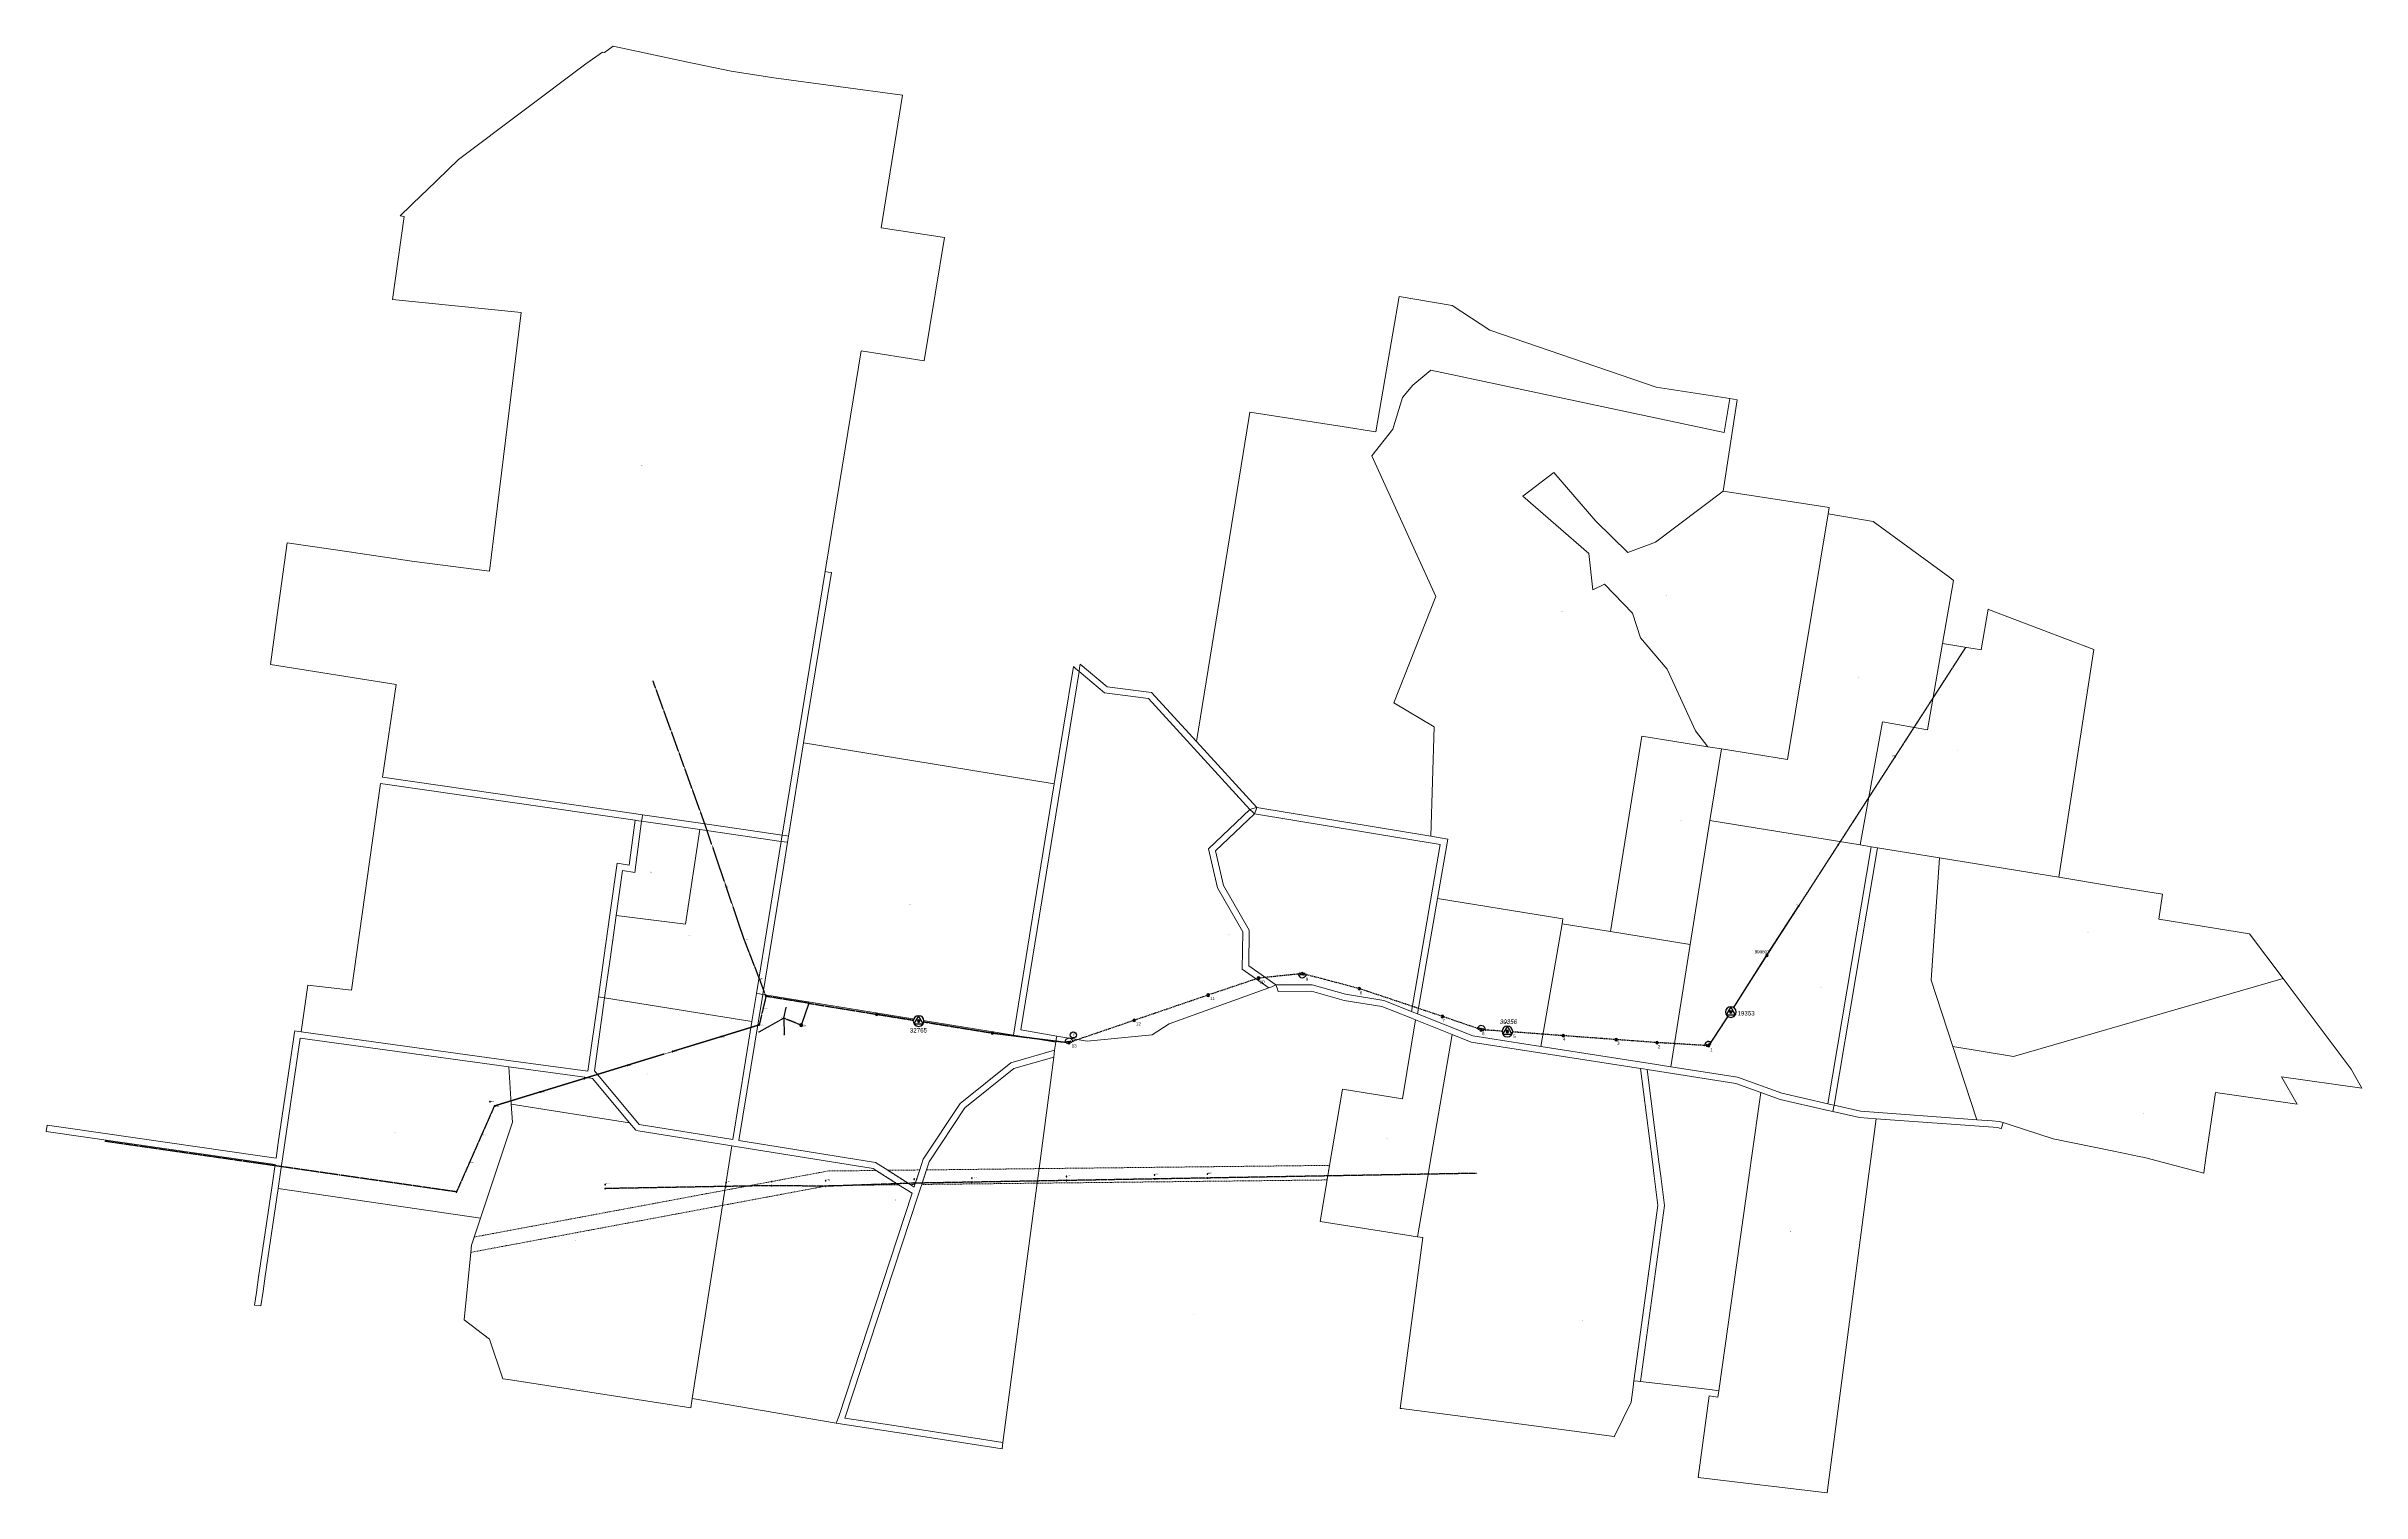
# Model space of a CAD drawing. Header units: metres. Extents: x 231386 to 238683, y 6156973 to 6161532.
import ezdxf
from ezdxf.enums import TextEntityAlignment as Align

# ---------------------------------------------------------------- set-up
doc = ezdxf.new("R2010")
doc.units = ezdxf.units.M
for name, pattern in [('Cable Exist OH', [1, 1, 0]), ('Cable New OH', [6, 4, -2]), ('Dash', [5, 3, -2])]:
    doc.linetypes.add(name, pattern=pattern)
doc.layers.get('0').update_dxf_attribs({"color": 6})
for name, color, linetype in [('_User_HV_Exist', 7, 'Continuous'), ('_User_NEW', 2, 'Continuous'), ('Equip_LV_EXT', 7, 'Continuous'), ('Equip_SP_HV_EXT', 7, 'Continuous'), ('Mains_HV_EXT', 7, 'Continuous'), ('Mains_HV_NEW', 2, 'Continuous'), ('Mains_HV_New_A10', 2, 'Continuous'), ('Mains_HV_NEW_Hardwired', 2, 'Continuous'), ('Mains_LV_EXT', 7, 'Continuous'), ('OH_Details_SP_MISC', 7, 'Continuous'), ('Services_SP_EXT', 7, 'Continuous'), ('Sub_SP_TR_HV_LV_EXT', 7, 'Continuous'), ('Sub_SP_TR_HV_LV_MOD', 3, 'Continuous'), ('SupportsOH_SP_TR_HV_LV_SL_EXT', 7, 'Continuous'), ('SupportsOH_SP_TR_HV_LV_SL_MOD', 3, 'Continuous'), ('SupportsOH_SP_TR_HV_LV_SL_NEW', 2, 'Continuous')]:
    doc.layers.add(name, color=color, linetype=linetype)
for name, color, linetype, lineweight in [('Cadastre Easements_SP_EXT', 8, 'Continuous', 5), ('Cadastre Land Parcels_SP_EXT', 8, 'Continuous', 5), ('Cadastre Roads_SP_EXT', 8, 'Continuous', 5)]:
    doc.layers.add(name, color=color, linetype=linetype, lineweight=lineweight)
doc.styles.add('iecARIAL', font='arial.ttf', dxfattribs={"height": 2})
doc.styles.add('iecISOCP', font='isocp.shx')
doc.styles.add('POLE_LABEL', font='arial.ttf')
doc.styles.get("Standard").update_dxf_attribs({"font": 'arial.ttf'})

# ---------------------------------------------------------------- blocks, each defined once
blk = doc.blocks.new('SUB_POLE_EXT')
blk.add_wipeout([(0, 4.2), (0.4, 4.2), (0.8, 4.1), (1.2, 4), (1.6, 3.9), (2, 3.7), (2.3, 3.5), (2.7, 3.3), (3, 3), (3.3, 2.7), (3.5, 2.3), (3.8, 1.9), (3.9, 1.6), (4, 1.2), (4.2, 0.6), (4.2, 0), (4.2, -0.6), (4.1, -1.1), (3.9, -1.6), (3.6, -2.2), (3.2, -2.7), (3, -3), (2.7, -3.3), (2.4, -3.5), (2, -3.7), (1.6, -3.9), (1.3, -4), (0.8, -4.1), (0.4, -4.2), (0, -4.2), (-0.4, -4.2), (-0.8, -4.1), (-1.2, -4), (-1.6, -3.9), (-2, -3.7), (-2.4, -3.5), (-2.7, -3.3), (-3, -3), (-3.2, -2.7), (-3.5, -2.3), (-3.7, -2), (-3.9, -1.6), (-4, -1.2), (-4.2, -0.8), (-4.2, -0.1), (-4.2, 0.4), (-4.1, 0.8), (-4, 1.3), (-3.9, 1.6), (-3.7, 2), (-3.5, 2.4), (-3.3, 2.7), (-3, 3), (-2.7, 3.3), (-2.3, 3.5), (-2, 3.7), (-1.6, 3.9), (-1.2, 4), (-0.8, 4.2), (-0.4, 4.2)])
blk.add_line((2.2, 0.5), (2.2, 0.5, 0))
blk.add_lwpolyline([(-4.2, 0, 1), (4.2, 0, 1)], format="xyb", close=True)
blk.add_lwpolyline([(2.1, 0.5), (0, 4.2), (-3.7, -2.1), (3.7, -2.1)], close=True)
for tag, height, flags, p in [('STREET_CODE', 0.2, 9, (1.5, 0)), ('ASSET_NUM', 3.5, 8, (2, 2)), ('CONSTRUCTED_VOLTAGE', 0.2, 9, (1.5, -0.2)), ('NO_PHASES', 0.2, 9, (1.5, -0.4)), ('OPERATING_VOLTAGE', 0.2, 9, (1.5, -0.6)), ('OPERATED_BY', 0.2, 9, (1.5, -0.8)), ('MAINTAINED_BY', 0.2, 9, (1.5, -1)), ('ORIENTATION', 0.2, 9, (1.5, -1.2)), ('OWNED_BY', 0.2, 9, (1.5, -1.4)), ('SECONDARY_VOLTAGE', 0.2, 9, (1.5, -1.6)), ('STATE', 0.2, 9, (1.5, -1.8)), ('SUBSTATION_TYPE', 0.2, 9, (1.5, -2)), ('USAGE', 0.2, 9, (1.5, -2.2)), ('LEGEND', 0.2, 9, (1.5, -2.4)), ('LOCATION', 0.2, 9, (1.5, -2.6)), ('STREETNAME', 0.2, 9, (1.5, -2.8)), ('SUBURB', 0.2, 9, (1.5, -3)), ('NOTES', 0.2, 9, (1.5, -3.2)), ('Z', 0.2, 1, (1.5, -3.4))]:
    blk.add_attdef(tag, text='', height=height, dxfattribs=dict(flags=flags)).set_placement(p, align=Align.MIDDLE_LEFT)
blk = doc.blocks.new('POLE_EXT')
blk.add_hatch(color=256).paths.add_polyline_path([(-1, 0, 1), (1, 0, 1)])
blk.add_lwpolyline([(-1, 0, 1), (1, 0, 1)], format="xyb", close=True)
for tag, height, flags, p in [('pNumber', 2.5, 8, (-17.8, 2.1)), ('OWNED_BY', 0.2, 9, (1.4, -0.4)), ('PARENT', 0.2, 9, (1.4, -0.6)), ('SPECIAL_USE', 0.2, 9, (1.4, -0.8)), ('STATE', 0.2, 9, (1.4, -1)), ('USAGE', 0.2, 9, (1.4, -1.2)), ('cLV', 0.2, 9, (1.4, -1.4)), ('hDepth', 0.2, 9, (1.4, -1.6)), ('hDia', 0.2, 9, (1.4, -1.8)), ('cHV', 0.2, 9, (1.4, -2)), ('LBRACKET', 0.2, 9, (1.4, -2.2)), ('LExisting', 0.2, 9, (1.4, -2.4)), ('LANTNUMBER', 0.2, 9, (1.4, -2.6)), ('LOther', 0.2, 9, (1.4, -2.8)), ('LRemove', 0.2, 9, (1.4, -3)), ('LEGEND', 0.2, 9, (1.4, -3.2)), ('cLinedev', 0.2, 9, (1.4, -3.4)), ('LOCATION', 0.2, 9, (1.4, -3.6)), ('pExisting', 0.2, 9, (1.4, -3.8)), ('PFNUMBER', 0.2, 9, (1.4, -4)), ('NEWPFNUMBER', 0.2, 9, (1.4, -4.2)), ('pFooting', 0.2, 9, (1.4, -4.4)), ('pNew', 0.2, 9, (1.4, -4.6)), ('pRelocate', 0.2, 9, (1.4, -5)), ('pRemove', 0.2, 9, (1.4, -5.2)), ('pReplace', 0.2, 9, (1.4, -5.4)), ('pStay', 0.2, 9, (1.4, -5.6)), ('pType', 0.2, 9, (1.4, -5.8)), ('cspan', 0.2, 9, (1.4, -6)), ('STREETNAME', 0.2, 9, (1.4, -6.2)), ('SUBURB', 0.2, 9, (1.4, -6.4)), ('NOTES', 0.2, 9, (1.4, -6.6)), ('MAINTAINED_BY', 0.2, 9, (1.4, -6.8)), ('OPERATED_BY', 0.2, 9, (1.4, -7))]:
    blk.add_attdef(tag, text='', height=height, dxfattribs=dict(flags=flags)).set_placement(p, align=Align.MIDDLE_LEFT)
at = {"style": 'POLE_LABEL'}
for tag, height, flags, p in [('STRUCTURE_PLANT_NUMBER', 0.2, 9, (1.4, 0)), ('ASSET_NUM', 2.5, 8, (2, 2)), ('STREET_CODE', 0.2, 9, (1.4, -0.2))]:
    blk.add_attdef(tag, text='', height=height, dxfattribs=dict(at, flags=flags)).set_placement(p, align=Align.MIDDLE_LEFT)
at = {"flags": 1}
blk.add_attdef('Z', (1.4, -7.3), '', height=0.2, dxfattribs=at)
blk = doc.blocks.new('CONNECTOR_NODE_EXT')
h = blk.add_hatch(color=256)
edge = h.paths.add_edge_path()
edge.add_arc((0, 0), 0.5, 0, 360)
blk.add_circle((0, 0), 0.5)
at = {"flags": 1}
blk.add_attdef('Z', (0, 0), '', height=0.2, dxfattribs=at)
at = {"flags": 9}
for tag, p in [('CONNECTOR_TYPE', (0, 0)), ('CONSTRUCTED_VOLTAGE', (0, -0.2)), ('NO_PHASES', (0, -0.4)), ('OPERATING_VOLTAGE', (0, -0.6)), ('ORIENTATION', (0, -0.8)), ('SUBTYPE', (0, -1)), ('USAGE', (0, -1.2)), ('NOTES', (0, -1.4))]:
    blk.add_attdef(tag, text='', height=0.2, dxfattribs=at).set_placement(p, align=Align.MIDDLE_LEFT)
blk = doc.blocks.new('LV_OH_LINKS_DISTFUSE_EXT')
for p, q in [((0, 0), (0.96, 0)), ((3.84, 0), (4.8, 0))]:
    blk.add_line(p, q)
blk.add_lwpolyline([(3.84, -1.2), (3.84, 1.2), (0.96, -1.2), (0.96, 1.2)], close=True)
at = {"flags": 9}
for tag, p in [('ACTUAL_STATUS', (0, 0)), ('CONSTRUCTED_VOLTAGE', (0, -0.2)), ('OPERATING_VOLTAGE', (0, -0.6)), ('ORIENTATION', (0, -0.8)), ('OWNED_BY', (0, -1)), ('STATE', (0, -1.2)), ('SWITCH_TYPE', (0, -1.4)), ('NO_PHASES', (0, -0.4)), ('USAGE', (0, -1.6)), ('NOTES', (0, -1.8))]:
    blk.add_attdef(tag, text='', height=0.2, dxfattribs=at).set_placement(p, align=Align.MIDDLE_LEFT)
at = {"flags": 1}
blk.add_attdef('Z', (0, 0), '', height=0.2, dxfattribs=at)
blk = doc.blocks.new('CCP_EXT')
blk.add_wipeout([(0, 0.6), (0.6, 0), (0, -0.6), (-0.6, 0)])
blk.add_lwpolyline([(-0.6, 0), (0, 0.6), (0.6, 0), (0, -0.6), (-0.6, 0)])
at = {"flags": 1}
blk.add_attdef('Z', (0, 0), '', height=0.2, dxfattribs=at)
at = {"flags": 9}
for tag, p in [('CCP_TYPE', (0, 0)), ('CONSTRUCTED_VOLTAGE', (0, -0.2)), ('NO_PHASES', (0, -0.4)), ('OPERATING_VOLTAGE', (0, -0.6)), ('ORIENTATION', (0, -0.8)), ('OWNED_BY', (0, -1)), ('USAGE', (0, -1.2)), ('LEGEND', (0, -1.4)), ('LIFE_SUPPORT', (0, -1.6)), ('STATE', (0, -1.8)), ('NOTES', (0, -2))]:
    blk.add_attdef(tag, text='', height=0.2, dxfattribs=at).set_placement(p, align=Align.MIDDLE_LEFT)
blk = doc.blocks.new('End Shackle_EXT')
blk.add_wipeout([(0, 0.3), (1.8, 0.3), (1.8, -0.3), (0, -0.3)])
blk.add_line((1.8, -1), (1.8, 1))
at = {"flags": 1}
blk.add_attdef('Z', (0, 0), '', height=0.2, dxfattribs=at)
at = {"flags": 9}
for tag, p in [('CONNECTOR_TYPE', (0, 0)), ('CONSTRUCTED_VOLTAGE', (0, -0.2)), ('NO_PHASES', (0, -0.4)), ('OPERATING_VOLTAGE', (0, -0.6)), ('ORIENTATION', (0, -0.8)), ('OWNED_BY', (0, -1)), ('STATE', (0, -1.2)), ('USAGE', (0, -1.4)), ('NOTES', (0, -1.6))]:
    blk.add_attdef(tag, text='', height=0.2, dxfattribs=at).set_placement(p, align=Align.MIDDLE_LEFT)
blk = doc.blocks.new('*U43')
blk.add_circle((0.5, 5.1), 2.4)
at = {"insert": (0.2, 6), "char_height": 2, "width": 1.3, "attachment_point": 1, "style": 'iecISOCP'}
blk.add_mtext('F', dxfattribs=at)
for tag, height, flags, p in [('STREET_CODE', 0.2, 9, (1.5, 0)), ('ASSET_NUM', 2.5, 8, (2, 2)), ('CONSTRUCTED_VOLTAGE', 0.2, 9, (1.5, -0.2)), ('FLITE_NUMBER', 0.2, 9, (1.5, -0.4)), ('INDICATOR_TYPE', 0.2, 9, (1.5, -0.6)), ('OPERATING_VOLTAGE', 0.2, 9, (1.5, -0.8)), ('ORIENTATION', 0.2, 9, (1.5, -1)), ('OWNED_BY', 0.2, 9, (1.5, -1.2)), ('STATE', 0.2, 9, (1.5, -1.4)), ('USAGE', 0.2, 9, (1.5, -1.6)), ('LEGEND', 0.2, 9, (1.5, -1.8)), ('LOCATION', 0.2, 9, (1.5, -2)), ('STREETNAME', 0.2, 9, (1.5, -2.2)), ('SUBURB', 0.2, 9, (1.5, -2.4)), ('NOTES', 0.2, 9, (1.5, -2.6)), ('Z', 0.2, 1, (1.5, -2.8))]:
    blk.add_attdef(tag, text='', height=height, dxfattribs=dict(flags=flags)).set_placement(p, align=Align.MIDDLE_LEFT)
blk = doc.blocks.new('POLE_REPLACE_NEW')
blk.add_wipeout([(0, 1), (-0.1, 1), (-0.2, 1), (-0.4, 0.9), (-0.5, 0.9), (-0.6, 0.8), (-0.7, 0.7), (-0.8, 0.6), (-0.8, 0.5), (-0.9, 0.4), (-1, 0.3), (-1, 0.2), (-1, 0.1), (-1, -0.1), (-1, -0.2), (-1, -0.3), (-0.9, -0.4), (-0.8, -0.5), (-0.8, -0.6), (-0.7, -0.7), (-0.6, -0.8), (-0.5, -0.9), (-0.4, -0.9), (-0.2, -1), (-0.1, -1), (0, -1), (0.1, -1), (0.2, -1), (0.4, -0.9), (0.5, -0.9), (0.6, -0.8), (0.7, -0.7), (0.8, -0.6), (0.8, -0.5), (0.9, -0.4), (1, -0.3), (1, -0.2), (1, -0.1), (1, 0.1), (1, 0.2), (1, 0.3), (0.9, 0.4), (0.8, 0.5), (0.8, 0.6), (0.7, 0.7), (0.6, 0.8), (0.5, 0.9), (0.4, 0.9), (0.2, 1), (0.1, 1)])
h = blk.add_hatch(color=256)
edge = h.paths.add_edge_path()
edge.add_arc((0, 0), 1, 270, 450)
edge.add_line((0, 1), (0, -1))
blk.add_lwpolyline([(0, 1), (0, -1)])
at = {"lineweight": -3}
blk.add_arc((0, 0), 1, 90, 270, dxfattribs=at)
blk.add_arc((0, 0), 1, 270, 90)
at = {"style": 'POLE_LABEL', "flags": 9}
blk.add_attdef('STRUCTURE_PLANT_NUMBER', text='', height=0.2, dxfattribs=at).set_placement((1.5, 0.2), align=Align.MIDDLE_LEFT)
for tag, height, flags, p in [('STREET_CODE', 0.2, 9, (1.5, 0)), ('ASSET_NUM', 2.5, 8, (2, 2)), ('OWNED_BY', 0.2, 9, (1.5, -0.2)), ('PARENT', 0.2, 9, (1.5, -0.4)), ('SPECIAL_USE', 0.2, 9, (1.5, -0.6)), ('STATE', 0.2, 9, (1.5, -0.8)), ('USAGE', 0.2, 9, (1.5, -1)), ('cLV', 0.2, 9, (1.5, -1.2)), ('hDepth', 0.2, 9, (1.5, -1.4)), ('hDia', 0.2, 9, (1.5, -1.6)), ('cHV', 0.2, 9, (1.5, -1.8)), ('LBRACKET', 0.2, 9, (1.5, -2)), ('LExisting', 0.2, 9, (1.5, -2.2)), ('LANTNUMBER', 0.2, 9, (1.5, -2.4)), ('LOther', 0.2, 9, (1.5, -2.6)), ('LRemove', 0.2, 9, (1.5, -2.8)), ('LEGEND', 0.2, 9, (1.5, -3)), ('cLinedev', 0.2, 9, (1.5, -3.2)), ('pExisting', 0.2, 9, (1.5, -3.4)), ('PFNUMBER', 0.2, 9, (1.5, -3.6)), ('NEWPFNUMBER', 0.2, 9, (1.5, -3.8)), ('pFooting', 0.2, 9, (1.5, -4)), ('pNew', 0.2, 9, (1.5, -4.2)), ('pNumber', 0.2, 9, (1.5, -4.4)), ('pRelocate', 0.2, 9, (1.5, -4.6)), ('pRemove', 0.2, 9, (1.5, -4.8)), ('pReplace', 0.2, 9, (1.5, -5)), ('pStay', 0.2, 9, (1.5, -5.2)), ('pType', 0.2, 9, (1.5, -5.4)), ('cspan', 0.2, 9, (1.5, -5.6)), ('SUBURB', 0.2, 9, (1.5, -5.8)), ('STREETNAME', 0.2, 9, (1.5, -6)), ('LOCATION', 0.2, 9, (1.5, -6.2)), ('NOTES', 0.2, 9, (1.5, -6.4)), ('OPERATED_BY', 0.2, 9, (1.5, -6.6)), ('MAINTAINED_BY', 0.2, 9, (1.5, -6.8)), ('Z', 0.2, 1, (1.5, -7))]:
    blk.add_attdef(tag, text='', height=height, dxfattribs=dict(flags=flags)).set_placement(p, align=Align.MIDDLE_LEFT)
blk = doc.blocks.new('End Shackle_NEW')
blk.add_wipeout([(-0.3, 0), (-0.3, 1.8), (0.3, 1.8), (0.3, 0)])
blk.add_line((1, 1.8), (-1, 1.8))
at = {"flags": 1}
blk.add_attdef('Z', (0, 0), '', height=0.2, dxfattribs=at)
at = {"flags": 9}
for tag, p in [('CONNECTOR_TYPE', (0, 0)), ('CONSTRUCTED_VOLTAGE', (0, -0.2)), ('NO_PHASES', (0, -0.4)), ('OPERATING_VOLTAGE', (0, -0.6)), ('ORIENTATION', (0, -0.8)), ('OWNED_BY', (0, -1)), ('STATE', (0, -1.2)), ('USAGE', (0, -1.4)), ('NOTES', (0, -1.6)), ('MAINTAINED_BY', (0, -1.8)), ('OPERATED_BY', (0, -2))]:
    blk.add_attdef(tag, text='', height=0.2, dxfattribs=at).set_placement(p, align=Align.MIDDLE_LEFT)
blk = doc.blocks.new('BOND POINT')
blk.add_hatch(color=256).paths.add_polyline_path([(-1, 0, 1), (1, 0, 1)])
blk.add_lwpolyline([(-1, 0, 1), (1, 0, 1)], format="xyb", close=True)

msp = doc.modelspace()

# ---------------------------------------------------------------- linework, layer by layer
at = {"layer": '_User_HV_Exist', "color": 7, "linetype": 'Cable Exist OH'}
msp.add_lwpolyline([(236625.4, 6158382.1), (236694.9, 6158488.2)], dxfattribs=at)
at = {"layer": 'Cadastre Easements_SP_EXT', "linetype": 'Dash'}
for points in [[(235430.3, 6158004.9), (234514.8, 6157994.7), (234160.1, 6157990.6), (234145, 6157944.8), (234508.7, 6157948.8), (235422.6, 6157959), (235430.3, 6158004.9)], [(234001.3, 6157988.8), (233849.9, 6157987.2), (233524.4, 6157926.4), (233517, 6157878.8), (233852.6, 6157941.5), (234072.2, 6157943.9), (234001.3, 6157988.8)], [(234138.8, 6157990.5), (234038.2, 6157989.3), (234109.1, 6157944.3), (234123.7, 6157944.5), (234138.8, 6157990.5)]]:
    msp.add_lwpolyline(points, close=True, dxfattribs=at)
at = {"layer": 'Cadastre Land Parcels_SP_EXT', "linetype": 'Continuous'}
for points in [[(233173.1, 6161531.6), (233145.9, 6161511.9), (233138.9, 6161513.1), (233086.2, 6161476.2), (232685.5, 6161175.1), (232584.7, 6161077.6), (232570.2, 6161063.6), (232501.3, 6160997), (232513.6, 6160995.1), (232477.8, 6160733.2), (232883.3, 6160693.1), (232782.8, 6159877.8), (232546.1, 6159908.3), (232368.5, 6159934.3), (232348.6, 6159937.2), (232145.7, 6159966.8), (232114.2, 6159738.8), (232092.7, 6159583.6), (232489, 6159519.9), (232446.1, 6159228), (233245.4, 6159112.5), (233265.3, 6159109.7), (233448.3, 6159083.2), (233705.6, 6159046), (233840.7, 6159876.4), (233844, 6159896.3), (233953.9, 6160571.9), (234152.6, 6160540.4), (234188.8, 6160757.3), (234217.3, 6160928.7), (234017.1, 6160959.9), (234085, 6161377.3), (233678.9, 6161432.5), (233544.6, 6161453.1), (233403, 6161483), (233173.1, 6161531.6)], [(236691.7, 6160421.5), (236460.2, 6160457.1), (235936, 6160636.6), (235817.2, 6160714.4), (235649.9, 6160743.3), (235609.8, 6160512.1), (235575.8, 6160316.7), (235470, 6160333.3), (235179, 6160379), (235175.8, 6160359.1), (235010.7, 6159340.8), (235201, 6159132.5), (235749.8, 6159041.9), (235760.1, 6159386.5), (235633.1, 6159462.5), (235765.2, 6159797.9), (235563.6, 6160240.7), (235629.6, 6160325.4), (235660.4, 6160424.7), (235693.1, 6160464.2), (235749.9, 6160510.6), (236674.1, 6160314.4), (236691.7, 6160421.5)], [(236691.7, 6160421.5), (236674.1, 6160314.4), (235749.9, 6160510.6), (235693.1, 6160464.2), (235660.4, 6160424.7), (235629.6, 6160325.4), (235563.6, 6160240.7), (235765.2, 6159797.9), (235633.1, 6159462.5), (235760.1, 6159386.5), (235749.8, 6159041.9), (235802.7, 6159033.1), (235770.3, 6158845.5), (236166.1, 6158781.9), (236163.5, 6158766.4), (236315.9, 6158741.9), (236414.6, 6159357.6), (236622.5, 6159324.3), (236583.3, 6159374.2), (236494.3, 6159568.6), (236410, 6159667.7), (236385.3, 6159744.7), (236297.4, 6159836.1), (236259.7, 6159818.7), (236247.6, 6159933.5), (236039.4, 6160113.6), (236137.4, 6160189), (236269.3, 6160035.6), (236370.8, 6159936.3), (236457.7, 6159968.7), (236671.3, 6160130.1), (236714.6, 6160418), (236691.7, 6160421.5)], [(236671.3, 6160130.1), (236457.7, 6159968.7), (236370.8, 6159936.3), (236269.3, 6160035.6), (236137.4, 6160189), (236039.4, 6160113.6), (236247.6, 6159933.5), (236259.7, 6159818.7), (236297.4, 6159836.1), (236385.3, 6159744.7), (236410, 6159667.7), (236494.3, 6159568.6), (236583.3, 6159374.2), (236622.5, 6159324.3), (236665.3, 6159317.6), (236873.3, 6159284.2), (237001.8, 6160058.7), (237004.9, 6160078.5), (236671.3, 6160130.1)], [(237362, 6159650), (237396.4, 6159848.2), (237385.2, 6159857.5), (237144, 6160033.7), (237001.8, 6160058.7), (236873.3, 6159284.2), (236665.3, 6159317.6), (236629.4, 6159092), (237102.9, 6159014.9), (237173, 6159403), (237314.8, 6159377.9), (237362, 6159650)], [(237839.6, 6159630.6), (237506.7, 6159756.9), (237506.1, 6159757.4), (237484.5, 6159629.3), (237362, 6159650), (237314.8, 6159377.9), (237173, 6159403), (237102.9, 6159014.9), (237137.1, 6159009.3), (237157, 6159006.1), (237353, 6158974.1), (237637.4, 6158927.7), (237729, 6158912.8), (237839.6, 6159630.6)], [(234871.4, 6158416), (234925, 6158451.2), (235239.6, 6158564.2), (235155.5, 6158622.9), (235156.7, 6158740.6), (235076.9, 6158879.8), (235048.9, 6159002.4), (235179.1, 6159126.7), (234859.5, 6159476.3), (234721.2, 6159494.3), (234641, 6159561.8), (234457.2, 6158431.8), (234570.7, 6158412.6), (234666.7, 6158396.5), (234871.4, 6158416)], [(234871.4, 6158416), (234925, 6158451.2), (235239.6, 6158564.2), (235155.5, 6158622.9), (235156.7, 6158740.6), (235076.9, 6158879.8), (235048.9, 6159002.4), (235179.1, 6159126.7), (234859.5, 6159476.3), (234721.2, 6159494.3), (234641, 6159561.8), (234457.2, 6158431.8), (234570.7, 6158412.6), (234666.7, 6158396.5), (234871.4, 6158416)], [(236622.5, 6159324.3), (236414.6, 6159357.6), (236315.9, 6158741.9), (236567.2, 6158701.4), (236629.4, 6159092), (236665.3, 6159317.6), (236622.5, 6159324.3)], [(233242.4, 6159092.6), (232439, 6159208.7), (232348.2, 6158557.1), (232210.8, 6158573.3), (232189.2, 6158425.8), (232843, 6158335.7), (233093.2, 6158301.3), (233126.1, 6158536.1), (233143.2, 6158658.6), (233162.3, 6158794.8), (233185.1, 6158957.2), (233223.4, 6158951.3), (233242.4, 6159092.6)], [(235779.4, 6159016.5), (235194.2, 6159113.2), (235071, 6158995.9), (235095.8, 6158887.2), (235176.8, 6158745.9), (235175.8, 6158633.4), (235261.4, 6158573.5), (235375.8, 6158573.7), (235480.9, 6158544.4), (235601, 6158525), (235688.4, 6158490.2), (235779.4, 6159016.5)], [(233702.3, 6159026.1), (233445.4, 6159063.2), (233401.2, 6158765.2), (233182.3, 6158792.3), (233163, 6158654.6), (233145.9, 6158532.9), (233610, 6158458.8), (233624.3, 6158547), (233702.3, 6159026.1)], [(233445.4, 6159063.2), (233262.3, 6159089.7), (233240.6, 6158928.4), (233202.2, 6158934.3), (233182.3, 6158792.3), (233401.2, 6158765.2), (233445.4, 6159063.2)], [(237137.1, 6159009.3), (237102.9, 6159014.9), (236629.4, 6159092), (236567.2, 6158701.4), (236505.9, 6158315.7), (236715.9, 6158282.9), (236856, 6158232.4), (237001.3, 6158199), (237137.1, 6159009.3)], [(237395.1, 6158379.3), (237326.6, 6158588.4), (237353, 6158974.1), (237157, 6159006.1), (237020.9, 6158194.4), (237103.7, 6158175.4), (237470.5, 6158148.7), (237395.1, 6158379.3)], [(237729, 6158912.8), (237637.4, 6158927.7), (237353, 6158974.1), (237326.6, 6158588.4), (237395.1, 6158379.3), (237586.3, 6158348.1), (238435.9, 6158593.4), (238330.1, 6158734.2), (238043.6, 6158780.8), (238055.7, 6158859.6), (238035.1, 6158863), (237897.9, 6158885.3), (237729, 6158912.8)], [(236096, 6158379.6), (236163.5, 6158766.4), (236166.1, 6158781.9), (235770.3, 6158845.5), (235707.4, 6158482.6), (235882, 6158413), (236096, 6158379.6)], [(236315.9, 6158741.9), (236163.5, 6158766.4), (236096, 6158379.6), (236414, 6158330.1), (236434.6, 6158326.8), (236505.9, 6158315.7), (236567.2, 6158701.4), (236315.9, 6158741.9)], [(238435.9, 6158593.4), (237586.3, 6158348.1), (237395.1, 6158379.3), (237470.5, 6158148.7), (237518.2, 6158145.2), (237540.6, 6158143.6), (237552.9, 6158139.7), (237572.3, 6158133.4), (237710.6, 6158088.9), (237902, 6158049.8), (237981.8, 6158033.4), (237999.1, 6158029.9), (238149.7, 6157989.5), (238185.5, 6157980), (238186.8, 6157990), (238193.5, 6158035.8), (238222.1, 6158234.6), (238479.4, 6158197.4), (238430.9, 6158284.1), (238683.3, 6158248.4), (238649.9, 6158308.6), (238435.9, 6158593.4)], [(233610, 6158458.8), (233145.9, 6158532.9), (233113.7, 6158302.9), (233254.5, 6158134), (233549.4, 6158086.6), (233610, 6158458.8)], [(235816.7, 6158417.5), (235701.5, 6158463.2), (235660.3, 6158214.6), (235470.9, 6158245.4), (235430.3, 6158004.9), (235422.6, 6157959), (235400.5, 6157828.2), (235707.7, 6157779.8), (235738.9, 6157962.6), (235746.7, 6158008.4), (235816.7, 6158417.5)], [(232844.2, 6158315.2), (232186.2, 6158405.8), (232130.4, 6158025.2), (232127.5, 6158005.3), (232116.7, 6157931.6), (232754.6, 6157838.7), (232855.2, 6158140.8), (232851.6, 6158198.1), (232844.2, 6158315.2)], [(236328, 6157151.5), (236380.8, 6157259.1), (236387.1, 6157305.8), (236389.8, 6157325.4), (236465.4, 6157878.2), (236453.8, 6157970.6), (236448, 6158016.3), (236410.9, 6158310.1), (235876.7, 6158393.5), (235816.7, 6158417.5), (235746.7, 6158008.4), (235738.9, 6157962.6), (235707.7, 6157779.8), (235724.8, 6157777.2), (235653, 6157239.2), (235657.5, 6157238.5), (235995.5, 6157194.4), (236327.7, 6157150.9), (236328, 6157151.5)], [(233107.4, 6158279), (233090.5, 6158281.4), (232844.2, 6158315.2), (232851.6, 6158198.1), (233224.3, 6158138.8), (233107.4, 6158279)], [(234508.7, 6157948.8), (234514.8, 6157994.7), (234561.2, 6158345.9), (234435.3, 6158310.3), (234281.4, 6158186.1), (234168.3, 6158016), (234160.1, 6157990.6), (234145, 6157944.8), (234140.2, 6157930.4), (234133.7, 6157910.7), (233903.1, 6157208.5), (234050.7, 6157185.8), (234071.3, 6157182.7), (234400.8, 6157132), (234508.7, 6157948.8)], [(236752.9, 6157974), (236759.3, 6158019.8), (236789.6, 6158234.9), (236710.9, 6158263.3), (236431.5, 6158307), (236468.2, 6158016.5), (236474, 6157970.9), (236485.7, 6157878.1), (236409.9, 6157324), (236628.8, 6157298.2), (236657.2, 6157294.7), (236752.9, 6157974)], [(237130.2, 6157978.2), (237136.2, 6158024), (237152.8, 6158151.6), (237100.7, 6158155.4), (237016.5, 6158174.8), (236996.8, 6158179.3), (236850.3, 6158213), (236789.6, 6158234.9), (236759.3, 6158019.8), (236752.9, 6157974), (236657.2, 6157294.7), (236654.4, 6157274.4), (236626.4, 6157278.3), (236592.4, 6157021.5), (236999.2, 6156973.4), (237130.2, 6157978.2)], [(233422, 6157269.9), (233517, 6157878.8), (233524.4, 6157926.4), (233546.3, 6158066.6), (233251.3, 6158114.2), (233243.9, 6158115.4), (233224.3, 6158138.8), (232851.6, 6158198.1), (232855.2, 6158140.8), (232754.6, 6157838.7), (232734.8, 6157779.1), (232726.2, 6157753.1), (232724, 6157730.8), (232703.2, 6157517.8), (232783.2, 6157457.3), (232825, 6157332.6), (232842, 6157329.9), (233417.6, 6157241.1), (233422, 6157269.9)], [(233883.6, 6157213.4), (234114.7, 6157917.1), (234072.2, 6157943.9), (234001.3, 6157988.8), (233991.9, 6157994.9), (233566, 6158063.5), (233546.3, 6158066.6), (233524.4, 6157926.4), (233517, 6157878.8), (233422, 6157269.9), (233875.2, 6157192.7), (233883.6, 6157213.4)]]:
    msp.add_lwpolyline(points, close=True, dxfattribs=at)
at = {"layer": 'Cadastre Roads_SP_EXT', "linetype": 'Continuous'}
for points in [[(233860.2, 6159873.3), (233850.3, 6159874.9), (233840.7, 6159876.4), (233705.6, 6159046), (233714.6, 6159044.5), (233725.4, 6159042.8), (233773.1, 6159336.3), (233860.5, 6159873.2), (233860.2, 6159873.3)], [(234569, 6158402.7), (234570.7, 6158412.6), (234457.2, 6158431.8), (234641, 6159561.8), (234631, 6159570.2), (234623, 6159576.9), (234562.9, 6159207.5), (234500, 6158819.9), (234434.2, 6158415.3), (234454, 6158411.9), (234567.3, 6158392.9), (234569, 6158402.7)], [(235010.7, 6159340.8), (234869.4, 6159495.4), (234729.6, 6159513.4), (234644.7, 6159585), (234642.8, 6159573.3), (234641, 6159561.8), (234721.2, 6159494.3), (234859.5, 6159476.3), (235179.1, 6159126.7), (235188.2, 6159129.1), (235201, 6159132.5), (235010.7, 6159340.8)], [(233703.6, 6159034.3), (233705.6, 6159046), (233448.3, 6159083.2), (233265.3, 6159109.7), (233263.8, 6159099.6), (233262.3, 6159089.7), (233445.4, 6159063.2), (233702.3, 6159026.1), (233703.6, 6159034.3)], [(235248.8, 6158568.1), (235261.4, 6158573.5), (235175.8, 6158633.4), (235176.8, 6158745.9), (235095.8, 6158887.2), (235071, 6158995.9), (235194.2, 6159113.2), (235187.4, 6159119.2), (235179.1, 6159126.7), (235048.9, 6159002.4), (235076.9, 6158879.8), (235156.7, 6158740.6), (235155.5, 6158622.9), (235239.6, 6158564.2), (235248.8, 6158568.1)], [(235749.8, 6159041.9), (235201, 6159132.5), (235197.7, 6159123.1), (235194.2, 6159113.2), (235779.4, 6159016.5), (235688.4, 6158490.2), (235696.4, 6158487), (235707.4, 6158482.6), (235770.3, 6158845.5), (235802.7, 6159033.1), (235749.8, 6159041.9)], [(233262.3, 6159089.7), (233252.7, 6159091.1), (233242.4, 6159092.6), (233223.4, 6158951.3), (233185.1, 6158957.2), (233162.3, 6158794.8), (233143.2, 6158658.6), (233126.1, 6158536.1), (233145.9, 6158532.9), (233163, 6158654.6), (233182.3, 6158792.3), (233202.2, 6158934.3), (233240.6, 6158928.4), (233262.3, 6159089.7)], [(233710.3, 6158950), (233722.2, 6159023.3), (233711.4, 6159024.8), (233702.3, 6159026.1), (233624.3, 6158547), (233633.8, 6158545.3), (233644.1, 6158543.4), (233710.3, 6158950)], [(237157, 6159006.1), (237137.1, 6159009.3), (237001.3, 6158199), (237009.5, 6158197.1), (237020.9, 6158194.4), (237157, 6159006.1)], [(236431.5, 6158307), (236419.4, 6158308.8), (236410.9, 6158310.1), (236448, 6158016.3), (236453.8, 6157970.6), (236465.4, 6157878.2), (236389.8, 6157325.4), (236401.6, 6157324.6), (236409.9, 6157324), (236485.7, 6157878.1), (236474, 6157970.9), (236468.2, 6158016.5), (236431.5, 6158307)], [(237470.5, 6158148.7), (237103.7, 6158175.4), (237020.9, 6158194.4), (237018.7, 6158184.7), (237016.5, 6158174.8), (237100.7, 6158155.4), (237152.8, 6158151.6), (237536.7, 6158123.8), (237546.7, 6158120.5), (237549.7, 6158129.8), (237552.9, 6158139.7), (237540.6, 6158143.6), (237518.2, 6158145.2), (237470.5, 6158148.7)]]:
    msp.add_lwpolyline(points, close=True, dxfattribs=at)
msp.add_lwpolyline([(235688.4, 6158490.2), (235688.4, 6158490.2), (235601, 6158525), (235480.9, 6158544.4), (235375.8, 6158573.7), (235261.4, 6158573.5), (235265, 6158563.7), (235268.9, 6158553.4), (235373.1, 6158553.6), (235476.6, 6158524.6), (235595.6, 6158505.5), (235680.9, 6158471.5), (235701.5, 6158463.2), (235701.5, 6158463.2)], dxfattribs=at)
at = {"layer": 'Mains_HV_EXT', "linetype": 'Cable Exist OH'}
for points in [[(236694.9, 6158488.2), (236808.9, 6158666.9), (237435.9, 6159638)], [(233654.3, 6158537.9), (233634.9, 6158590.2), (233585.9, 6158716.2), (233530, 6158880.3), (233460.7, 6159083.5), (233386.4, 6159289.1), (233298.5, 6159531.5)], [(232798.3, 6158191.9), (232757.6, 6158099.6), (232719.5, 6158013), (232679.1, 6157921.4)], [(232679.1, 6157921.4), (232556.1, 6157939.1), (232440.2, 6157955.8), (232310.9, 6157974.4), (232184.3, 6157992.7), (232058.4, 6158010.8), (231957.4, 6158025.3), (231875.2, 6158037.1), (231779.6, 6158050.9), (231670.3, 6158066.6), (231568.6, 6158081.3)]]:
    msp.add_lwpolyline(points, dxfattribs=at)
at = {"layer": 'Mains_HV_EXT', "linetype": 'Continuous'}
for points in [[(233656.3, 6158537.6, 0.532129), (233653.8, 6158539.6)], [(233656.3, 6158537.5, -0.462524), (233653.8, 6158535.7)], [(233633.3, 6158449.2, 0.567933), (233631, 6158446.7)], [(232797.5, 6158190.1, 0.637311), (232800.3, 6158192.5)], [(232677.1, 6157921.7, -0.499951), (232679.9, 6157923.3)]]:
    msp.add_lwpolyline(points, format="xyb", dxfattribs=at)
at = {"layer": 'Mains_HV_EXT', "color": 7, "linetype": 'Cable Exist OH'}
msp.add_lwpolyline([(234135.6, 6158459.6), (234367.7, 6158422), (234608.9, 6158391.6)], dxfattribs=at)
at = {"layer": 'Mains_HV_New_A10', "linetype": 'Cable New OH'}
for points in [[(235344.8, 6158609.2), (235206.7, 6158594.9), (235047.7, 6158541.5), (234815, 6158461.9), (234815, 6158461.9)], [(234815, 6158461.9), (234608.9, 6158391.6)]]:
    msp.add_lwpolyline(points, dxfattribs=at)
at = {"layer": 'Mains_HV_New_A10', "color": 7, "linetype": 'Cable New OH'}
for points in [[(235908.3, 6158432.4), (235786.1, 6158474.2), (235524.3, 6158561.9), (235344.8, 6158609.2)], [(236625.4, 6158382.1), (236462.5, 6158391.8), (236333.9, 6158401.2), (236167, 6158413.5), (235990.8, 6158426.7), (235908.3, 6158432.4)]]:
    msp.add_lwpolyline(points, dxfattribs=at)
at = {"layer": 'Mains_HV_NEW_Hardwired', "color": 7, "linetype": 'Continuous'}
for centre, radius, start, end in [((235344.8, 6158609.2), 13, 185.95379, 345.25335), ((235908.3, 6158432.4), 13, 356.01508, 161.12676), ((234609.1, 6158392.6), 13, 14.90619, 177.26554), ((236625.4, 6158382), 13.1, 56.90333, 176.34064)]:
    msp.add_arc(centre, radius, start, end, dxfattribs=at).dxf.unprotected_set("ltscale", 0)
at = {"layer": 'OH_Details_SP_MISC', "color": 7, "linetype": 'Continuous', "flags": 128}
msp.add_lwpolyline([(236625.4, 6158382.1), (236694.9, 6158488.2), (236808.9, 6158666.9), (236909.4, 6158822.5)], dxfattribs=at)
at = {"layer": 'OH_Details_SP_MISC', "linetype": 'Continuous'}
msp.add_lwpolyline([(234608.9, 6158391.6), (234367.7, 6158422), (234135.6, 6158459.6), (234003.1, 6158481.1)], dxfattribs=at)

# ---------------------------------------------------------------- block references
at = {"layer": 'Equip_LV_EXT'}
msp.add_blockref('CONNECTOR_NODE_EXT', (235985.8, 6158454.7), dxfattribs=at)
at = {"layer": 'Equip_SP_HV_EXT', "xscale": 4, "yscale": 4, "zscale": 4}
msp.add_blockref('*U43', (234620.9, 6158395.7), dxfattribs=at)
at = {"layer": 'Mains_HV_NEW_Hardwired', "color": 7, "linetype": 'Continuous', "xscale": 0.6, "yscale": 0.6, "zscale": 0.6}
for p in [(235331.9, 6158607.8), (235357.4, 6158605.9), (235896, 6158436.6), (234596.1, 6158393.2), (234621.6, 6158395.9), (235921.3, 6158431.5), (236612.3, 6158382.9), (236632.5, 6158393)]:
    msp.add_blockref('BOND POINT', p, dxfattribs=at).dxf.unprotected_set("ltscale", 0)
at = {"layer": 'Sub_SP_TR_HV_LV_EXT'}
ref = msp.add_blockref('SUB_POLE_EXT', (233765.3, 6158446.7), dxfattribs=at)
ref.add_attrib('ASSET_NUM', '30366', dxfattribs={"layer": '0', "height": 3.5}).set_placement((233767.3, 6158446.9), align=Align.TOP_LEFT)
at = {"layer": 'SupportsOH_SP_TR_HV_LV_SL_EXT'}
ref = msp.add_blockref('POLE_EXT', (237213, 6159292.8), dxfattribs=at)
ref.add_attrib('ASSET_NUM', '3VJ016', dxfattribs={"layer": '0', "height": 2.5, "style": 'POLE_LABEL'}).set_placement((237215, 6159293.5), align=Align.BOTTOM_RIGHT)
ref = msp.add_blockref('POLE_EXT', (237081.2, 6159088.6), dxfattribs=at)
ref.add_attrib('ASSET_NUM', '3VJ017', dxfattribs={"layer": '0', "height": 2.5, "style": 'POLE_LABEL'}).set_placement((237083.2, 6159089.4), align=Align.BOTTOM_RIGHT)
ref = msp.add_blockref('POLE_EXT', (237033.7, 6159015), dxfattribs=at)
ref.add_attrib('ASSET_NUM', '3VJ018', dxfattribs={"layer": '0', "height": 2.5, "style": 'POLE_LABEL'}).set_placement((237035.7, 6159015.8), align=Align.BOTTOM_RIGHT)
ref = msp.add_blockref('POLE_EXT', (233530, 6158880.3), dxfattribs=at)
ref.add_attrib('ASSET_NUM', '3VA017', dxfattribs={"layer": '0', "height": 2.5, "style": 'POLE_LABEL'}).set_placement((233532, 6158881.1), align=Align.BOTTOM_CENTER)
ref = msp.add_blockref('POLE_EXT', (236909.4, 6158822.5), dxfattribs=at)
ref.add_attrib('ASSET_NUM', '890599', dxfattribs={"layer": '0', "height": 2.5, "style": 'POLE_LABEL'}).set_placement((236911.4, 6158823.3), align=Align.BOTTOM_RIGHT)
ref = msp.add_blockref('POLE_EXT', (233585.9, 6158716.2), dxfattribs=at)
ref.add_attrib('ASSET_NUM', '401651', dxfattribs={"layer": '0', "height": 2.5, "style": 'POLE_LABEL'}).set_placement((233587.9, 6158717), align=Align.MIDDLE_LEFT)
ref = msp.add_blockref('POLE_EXT', (236808.9, 6158666.9), dxfattribs=dict(at, xscale=4, yscale=4))
ref.add_attrib('ASSET_NUM', '890603', dxfattribs={"layer": '0', "height": 10, "style": 'POLE_LABEL'}).set_placement((236816.9, 6158669.9), align=Align.BOTTOM_RIGHT)
ref = msp.add_blockref('POLE_EXT', (233634.9, 6158590.2), dxfattribs=at)
ref.add_attrib('ASSET_NUM', '934699', dxfattribs={"layer": '0', "height": 2.5, "style": 'POLE_LABEL'}).set_placement((233636.9, 6158590.9), align=Align.BOTTOM_CENTER)
ref = msp.add_blockref('POLE_EXT', (233654.3, 6158537.7), dxfattribs=at)
ref.add_attrib('ASSET_NUM', '891751', dxfattribs={"layer": '0', "height": 2.5, "style": 'POLE_LABEL'}).set_placement((233656.3, 6158538.4), align=Align.MIDDLE_RIGHT)
ref = msp.add_blockref('POLE_EXT', (233789.4, 6158515.8), dxfattribs=at)
ref.add_attrib('ASSET_NUM', '3VA011', dxfattribs={"layer": '0', "height": 2.5, "style": 'POLE_LABEL'}).set_placement((233791.4, 6158516.5), align=Align.MIDDLE_RIGHT)
ref = msp.add_blockref('POLE_EXT', (233644.9, 6158498), dxfattribs=at)
ref.add_attrib('ASSET_NUM', '891752', dxfattribs={"layer": '0', "height": 2.5, "style": 'POLE_LABEL'}).set_placement((233646.9, 6158498.7), align=Align.MIDDLE_LEFT)
at = {"layer": 'SupportsOH_SP_TR_HV_LV_SL_EXT', "xscale": 4, "yscale": 4, "zscale": 4}
for p in [(234003.1, 6158481.1), (234367.7, 6158422)]:
    msp.add_blockref('POLE_EXT', p, dxfattribs=at)
at = {"layer": 'SupportsOH_SP_TR_HV_LV_SL_EXT'}
ref = msp.add_blockref('POLE_EXT', (233360.2, 6158363.8), dxfattribs=at)
ref.add_attrib('ASSET_NUM', '891755', dxfattribs={"layer": '0', "height": 2.5, "style": 'POLE_LABEL'}).set_placement((233362.2, 6158364.5), align=Align.TOP_LEFT)
ref = msp.add_blockref('POLE_EXT', (233513, 6158410.5), dxfattribs=at)
ref.add_attrib('ASSET_NUM', '891754', dxfattribs={"layer": '0', "height": 2.5, "style": 'POLE_LABEL'}).set_placement((233515, 6158411.3), align=Align.TOP_LEFT)
ref = msp.add_blockref('POLE_EXT', (233217.8, 6158320.2), dxfattribs=at)
ref.add_attrib('ASSET_NUM', '891756', dxfattribs={"layer": '0', "height": 2.5, "style": 'POLE_LABEL'}).set_placement((233219.8, 6158321), align=Align.TOP_LEFT)
ref = msp.add_blockref('POLE_EXT', (232942.6, 6158236.1), dxfattribs=at)
ref.add_attrib('ASSET_NUM', '891758', dxfattribs={"layer": '0', "height": 2.5, "style": 'POLE_LABEL'}).set_placement((232944.6, 6158236.8), align=Align.TOP_LEFT)
ref = msp.add_blockref('POLE_EXT', (233082.1, 6158278.7), dxfattribs=at)
ref.add_attrib('ASSET_NUM', '891757', dxfattribs={"layer": '0', "height": 2.5, "style": 'POLE_LABEL'}).set_placement((233084.1, 6158279.5), align=Align.TOP_LEFT)
ref = msp.add_blockref('POLE_EXT', (232784, 6158205.4), dxfattribs=at)
ref.add_attrib('ASSET_NUM', '891760', dxfattribs={"layer": '0', "height": 2.5, "style": 'POLE_LABEL'}).set_placement((232786, 6158206.2), align=Align.MIDDLE_LEFT)
ref = msp.add_blockref('POLE_EXT', (232798.3, 6158191.9), dxfattribs=at)
ref.add_attrib('ASSET_NUM', '891759', dxfattribs={"layer": '0', "height": 2.5, "style": 'POLE_LABEL'}).set_placement((232800.3, 6158192.7), align=Align.TOP_LEFT)
ref = msp.add_blockref('POLE_EXT', (232757.6, 6158099.6), dxfattribs=at)
ref.add_attrib('ASSET_NUM', '891761', dxfattribs={"layer": '0', "height": 2.5, "style": 'POLE_LABEL'}).set_placement((232759.6, 6158100.4), align=Align.MIDDLE_LEFT)
ref = msp.add_blockref('POLE_EXT', (232719.5, 6158013), dxfattribs=at)
ref.add_attrib('ASSET_NUM', '891762', dxfattribs={"layer": '0', "height": 2.5, "style": 'POLE_LABEL'}).set_placement((232721.5, 6158013.8), align=Align.MIDDLE_LEFT)
ref = msp.add_blockref('POLE_EXT', (233528.6, 6157938.5), dxfattribs=at)
ref.add_attrib('ASSET_NUM', '259657', dxfattribs={"layer": '0', "height": 2.5, "style": 'POLE_LABEL'}).set_placement((233530.6, 6157939.2), align=Align.TOP_LEFT)
ref = msp.add_blockref('POLE_EXT', (233528.9, 6157951), dxfattribs=at)
ref.add_attrib('ASSET_NUM', '259656', dxfattribs={"layer": '0', "height": 2.5, "style": 'POLE_LABEL'}).set_placement((233530.9, 6157951.8), align=Align.BOTTOM_LEFT)
ref = msp.add_blockref('POLE_EXT', (233671.6, 6157941), dxfattribs=at)
ref.add_attrib('ASSET_NUM', '259655', dxfattribs={"layer": '0', "height": 2.5, "style": 'POLE_LABEL'}).set_placement((233673.6, 6157941.7), align=Align.TOP_LEFT)
ref = msp.add_blockref('POLE_EXT', (233672.3, 6157953.5), dxfattribs=at)
ref.add_attrib('ASSET_NUM', '259654', dxfattribs={"layer": '0', "height": 2.5, "style": 'POLE_LABEL'}).set_placement((233674.3, 6157954.3), align=Align.BOTTOM_LEFT)
ref = msp.add_blockref('POLE_EXT', (233841.6, 6157939.1), dxfattribs=at)
ref.add_attrib('ASSET_NUM', '259653', dxfattribs={"layer": '0', "height": 2.5, "style": 'POLE_LABEL'}).set_placement((233843.6, 6157939.9), align=Align.TOP_LEFT)
ref = msp.add_blockref('POLE_EXT', (233842.2, 6157956.5), dxfattribs=at)
ref.add_attrib('ASSET_NUM', '259652', dxfattribs={"layer": '0', "height": 2.5, "style": 'POLE_LABEL'}).set_placement((233844.2, 6157957.3), align=Align.BOTTOM_LEFT)
ref = msp.add_blockref('POLE_EXT', (234121.3, 6157948.8), dxfattribs=at)
ref.add_attrib('ASSET_NUM', '259622', dxfattribs={"layer": '0', "height": 2.5, "style": 'POLE_LABEL'}).set_placement((234123.3, 6157949.6), align=Align.TOP_LEFT)
ref = msp.add_blockref('POLE_EXT', (234121.5, 6157961.4), dxfattribs=at)
ref.add_attrib('ASSET_NUM', '259623', dxfattribs={"layer": '0', "height": 2.5, "style": 'POLE_LABEL'}).set_placement((234123.5, 6157962.1), align=Align.BOTTOM_LEFT)
ref = msp.add_blockref('POLE_EXT', (234303.3, 6157952), dxfattribs=at)
ref.add_attrib('ASSET_NUM', '259620', dxfattribs={"layer": '0', "height": 2.5, "style": 'POLE_LABEL'}).set_placement((234305.3, 6157952.8), align=Align.TOP_LEFT)
ref = msp.add_blockref('POLE_EXT', (234303.4, 6157964.6), dxfattribs=at)
ref.add_attrib('ASSET_NUM', '259619', dxfattribs={"layer": '0', "height": 2.5, "style": 'POLE_LABEL'}).set_placement((234305.4, 6157965.3), align=Align.BOTTOM_LEFT)
ref = msp.add_blockref('POLE_EXT', (234601.4, 6157957.2), dxfattribs=at)
ref.add_attrib('ASSET_NUM', '259618', dxfattribs={"layer": '0', "height": 2.5, "style": 'POLE_LABEL'}).set_placement((234603.4, 6157958), align=Align.TOP_LEFT)
ref = msp.add_blockref('POLE_EXT', (234601.5, 6157969.8), dxfattribs=at)
ref.add_attrib('ASSET_NUM', '259617', dxfattribs={"layer": '0', "height": 2.5, "style": 'POLE_LABEL'}).set_placement((234603.5, 6157970.5), align=Align.BOTTOM_LEFT)
ref = msp.add_blockref('POLE_EXT', (234878.5, 6157962.1), dxfattribs=at)
ref.add_attrib('ASSET_NUM', '259616', dxfattribs={"layer": '0', "height": 2.5, "style": 'POLE_LABEL'}).set_placement((234880.5, 6157962.8), align=Align.TOP_LEFT)
ref = msp.add_blockref('POLE_EXT', (234878.7, 6157974.6), dxfattribs=at)
ref.add_attrib('ASSET_NUM', '259615', dxfattribs={"layer": '0', "height": 2.5, "style": 'POLE_LABEL'}).set_placement((234880.7, 6157975.4), align=Align.BOTTOM_LEFT)
ref = msp.add_blockref('POLE_EXT', (235045.5, 6157977.6), dxfattribs=at)
ref.add_attrib('ASSET_NUM', '259613', dxfattribs={"layer": '0', "height": 2.5, "style": 'POLE_LABEL'}).set_placement((235047.5, 6157978.3), align=Align.BOTTOM_LEFT)
ref = msp.add_blockref('POLE_EXT', (235045.5, 6157965), dxfattribs=at)
ref.add_attrib('ASSET_NUM', '259614', dxfattribs={"layer": '0', "height": 2.5, "style": 'POLE_LABEL'}).set_placement((235047.5, 6157965.7), align=Align.TOP_LEFT)
ref = msp.add_blockref('POLE_EXT', (232679.1, 6157921.4), dxfattribs=at)
ref.add_attrib('ASSET_NUM', '891763', dxfattribs={"layer": '0', "height": 2.5, "style": 'POLE_LABEL'}).set_placement((232681.1, 6157922.2), align=Align.TOP_LEFT)
at = {"layer": 'SupportsOH_SP_TR_HV_LV_SL_MOD', "color": 7, "linetype": 'Continuous'}
ref = msp.add_blockref('POLE_EXT', (235206.7, 6158594.9), dxfattribs=dict(at, xscale=4, yscale=4, zscale=4))
ref.add_attrib('pNumber', '10', dxfattribs={"height": 10}).set_placement((235210.5, 6158583.3), align=Align.MIDDLE_LEFT)
ref = msp.add_blockref('POLE_EXT', (236167, 6158413.5), dxfattribs=dict(at, xscale=4, yscale=4, zscale=4))
ref.add_attrib('pNumber', '4', dxfattribs={"height": 10}).set_placement((236166.3, 6158402.4), align=Align.MIDDLE_LEFT)
ref = msp.add_blockref('POLE_EXT', (236462.5, 6158391.8), dxfattribs=dict(at, xscale=4, yscale=4, zscale=4))
ref.add_attrib('pNumber', '2', dxfattribs={"height": 10}).set_placement((236465.3, 6158379.1), align=Align.MIDDLE_LEFT)

# ---------------------------------------------------------------- texts
at = {"layer": 'Cadastre Land Parcels_SP_EXT'}
for s, p in [('71', (235851.2, 6160590.6)), ('14597', (233257.4, 6160208.8)), ('21', (236161.4, 6159749.2)), ('270', (236488.4, 6159798.9)), ('280', (237095.3, 6159539.8)), ('350', (237407.9, 6159311.5)), ('250', (236535.8, 6159089.2)), ('14597', (233289, 6158928.8)), ('380', (234105, 6158825.4)), ('14597', (233409.3, 6158730)), ('250', (235112.3, 6158731.7)), ('250', (237818.8, 6158737.2)), ('250', (236976.9, 6158565.7)), ('456', (233276.2, 6158291.7)), ('250', (237992.7, 6158166.8)), ('456', (232483.3, 6158107.6)), ('250', (235609.6, 6158088.4)), ('456', (234060.4, 6157895)), ('250', (236881, 6157796.5)), ('456', (233052.6, 6157768.3)), ('361', (235000.9, 6157534.5)), ('250', (236226.2, 6157515.8))]:
    msp.add_text(s, height=1.8, dxfattribs=at).set_placement(p)
msp.add_text('456', height=1.8, rotation=348.33671, dxfattribs=at).set_placement((233132, 6158505.3))

# ---------------------------------------------------------------- next in the draw order: linework, layer by layer
at = {"layer": 'Cadastre Land Parcels_SP_EXT', "linetype": 'Continuous'}
for points in [[(234500, 6158819.9), (234562.9, 6159207.5), (234171.4, 6159271.3), (233773.1, 6159336.3), (233725.4, 6159042.8), (233722.2, 6159023.3), (233710.3, 6158950), (233644.1, 6158543.4), (234434.2, 6158415.3), (234500, 6158819.9)], [(233113.7, 6158302.9), (233145.9, 6158532.9), (233126.1, 6158536.1), (233093.2, 6158301.3), (232843, 6158335.7), (232189.2, 6158425.8), (232180.9, 6158426.9), (232169.3, 6158428.5), (232167.8, 6158418.6), (232166.4, 6158408.6), (232117.5, 6158075.8), (232110.5, 6158028.1), (232059, 6158035.5), (231462, 6158121.5), (231389.2, 6158132), (231386.3, 6158112.1), (232107.6, 6158008.2), (232096.7, 6157934.5), (232055.4, 6157652.2), (232048.4, 6157604.7), (232042.5, 6157564.7), (232062.4, 6157561.8), (232069.3, 6157608.6), (232076.2, 6157656.1), (232116.7, 6157931.6), (232127.5, 6158005.3), (232130.4, 6158025.2), (232186.2, 6158405.8), (232844.2, 6158315.2), (233090.5, 6158281.4), (233107.4, 6158279), (233224.3, 6158138.8), (233243.9, 6158115.4), (233251.3, 6158114.2), (233546.3, 6158066.6), (233566, 6158063.5), (233991.9, 6157994.9), (234001.3, 6157988.8), (234072.2, 6157943.9), (234114.7, 6157917.1), (233883.6, 6157213.4), (233875.2, 6157192.7), (233895.5, 6157189.3), (234047.1, 6157166), (234059.5, 6157164.1), (234068.2, 6157162.8), (234378.3, 6157115.1), (234398.2, 6157112.1), (234400.8, 6157132), (234071.3, 6157182.7), (234050.7, 6157185.8), (233903.1, 6157208.5), (234133.7, 6157910.7), (234140.2, 6157930.4), (234145, 6157944.8), (234160.1, 6157990.6), (234168.3, 6158016), (234281.4, 6158186.1), (234435.3, 6158310.3), (234561.2, 6158345.9), (234562.6, 6158356.9), (234564, 6158367.6), (234425.8, 6158328.5), (234266.3, 6158199.9), (234150.1, 6158024.8), (234138.8, 6157990.5), (234123.7, 6157944.5), (234121.2, 6157936.7), (234109.1, 6157944.3), (234038.2, 6157989.3), (233999.1, 6158014.1), (233569.2, 6158083.4), (233644.1, 6158543.4), (233633.8, 6158545.3), (233624.3, 6158547), (233610, 6158458.8), (233549.4, 6158086.6), (233254.5, 6158134), (233113.7, 6158302.9)], [(234123.7, 6157944.5), (234138.8, 6157990.5), (234150.1, 6158024.8), (234266.3, 6158199.9), (234425.8, 6158328.5), (234564, 6158367.6), (234567.3, 6158392.9), (234454, 6158411.9), (234434.2, 6158415.3), (233644.1, 6158543.4), (233569.2, 6158083.4), (233999.1, 6158014.1), (234038.2, 6157989.3), (234109.1, 6157944.3), (234121.2, 6157936.7), (234123.7, 6157944.5)]]:
    msp.add_lwpolyline(points, close=True, dxfattribs=at)
at = {"layer": 'Mains_HV_EXT', "linetype": 'Cable Exist OH'}
for points in [[(233789.4, 6158515.8), (233765.3, 6158446.7)], [(233789.4, 6158515.8), (234135.6, 6158459.6)]]:
    msp.add_lwpolyline(points, dxfattribs=at)

# ---------------------------------------------------------------- next in the draw order: block references
at = {"layer": 'Equip_LV_EXT'}
msp.add_blockref('LV_OH_LINKS_DISTFUSE_EXT', (233765.3, 6158447.7), dxfattribs=at)
at = {"layer": 'Mains_HV_NEW', "color": 7, "linetype": 'Continuous'}
for p, xscale, yscale, zscale, rotation in [((235344.8, 6158609.2), 3.999999999999999, 3.999999999999999, 3.999999999999999, 255.2503394634898), ((235908.3, 6158432.4), 4, 4, 4, 266.0151024727959), ((236625.4, 6158382.1), 4, 4, 4, 87.0863229220502)]:
    msp.add_blockref('End Shackle_NEW', p, dxfattribs=dict(at, xscale=xscale, yscale=yscale, zscale=zscale, rotation=rotation)).dxf.unprotected_set("ltscale", 0)
at = {"layer": 'Sub_SP_TR_HV_LV_EXT'}
ref = msp.add_blockref('SUB_POLE_EXT', (236694.9, 6158488.2), dxfattribs=dict(at, xscale=4, yscale=4, zscale=4))
ref.add_attrib('ASSET_NUM', '19353', dxfattribs={"layer": '0', "height": 14}).set_placement((236770.2, 6158473.1), align=Align.BOTTOM_RIGHT)
at = {"layer": 'Sub_SP_TR_HV_LV_MOD'}
ref = msp.add_blockref('SUB_POLE_EXT', (235990.8, 6158426.7), dxfattribs=dict(at, xscale=4, yscale=4, zscale=4))
ref.add_attrib('ASSET_NUM', '30356', dxfattribs={"layer": '0', "height": 14, "oblique": 10}).set_placement((235966.3, 6158457.7), align=Align.MIDDLE_LEFT)
at = {"layer": 'SupportsOH_SP_TR_HV_LV_SL_EXT'}
ref = msp.add_blockref('POLE_EXT', (233765.3, 6158446.7), dxfattribs=at)
ref.add_attrib('ASSET_NUM', '880316', dxfattribs={"layer": '0', "height": 2.5, "style": 'POLE_LABEL'}).set_placement((233767.3, 6158447.4), align=Align.MIDDLE_LEFT)
at = {"layer": 'SupportsOH_SP_TR_HV_LV_SL_NEW', "color": 7, "linetype": 'Continuous'}
ref = msp.add_blockref('POLE_REPLACE_NEW', (235047.7, 6158541.5), dxfattribs=dict(at, xscale=4, yscale=4, zscale=4))
ref.add_attrib('pNumber', '11', dxfattribs={"height": 10}).set_placement((235054, 6158530.7), align=Align.MIDDLE_LEFT)
ref = msp.add_blockref('POLE_REPLACE_NEW', (235524.3, 6158561.9), dxfattribs=dict(at, xscale=4, yscale=4, zscale=4))
ref.add_attrib('pNumber', '8', dxfattribs={"height": 10}).set_placement((235525.8, 6158549), align=Align.MIDDLE_LEFT)
ref = msp.add_blockref('POLE_REPLACE_NEW', (234815, 6158461.9), dxfattribs=dict(at, xscale=4, yscale=4, zscale=4))
ref.add_attrib('pNumber', '12', dxfattribs={"height": 10}).set_placement((234820, 6158450.9), align=Align.MIDDLE_LEFT)
ref = msp.add_blockref('POLE_REPLACE_NEW', (235786.1, 6158474.2), dxfattribs=dict(at, xscale=4, yscale=4, zscale=4))
ref.add_attrib('pNumber', '7', dxfattribs={"height": 10}).set_placement((235786.1, 6158461.7), align=Align.MIDDLE_LEFT)
ref = msp.add_blockref('POLE_REPLACE_NEW', (236333.9, 6158401.2), dxfattribs=dict(at, xscale=4, yscale=4, zscale=4))
ref.add_attrib('pNumber', '3', dxfattribs={"height": 10}).set_placement((236336.4, 6158390.2), align=Align.MIDDLE_LEFT)

# ---------------------------------------------------------------- next in the draw order: block references
at = {"layer": '_User_NEW', "color": 7, "linetype": 'Continuous', "xscale": 4, "yscale": 4, "zscale": 4, "rotation": 326.7609165891544}
msp.add_blockref('End Shackle_NEW', (236625.4, 6158382.1), dxfattribs=at).dxf.unprotected_set("ltscale", 0)
at = {"layer": 'Mains_HV_EXT', "rotation": 359.8628448173275}
msp.add_blockref('End Shackle_EXT', (233147.5, 6157931.8), dxfattribs=at)
at = {"layer": 'Mains_HV_NEW', "color": 7, "linetype": 'Continuous'}
for p, xscale, yscale, zscale, rotation in [((235344.8, 6158609.2), 3.999999999999999, 3.999999999999999, 3.999999999999999, 95.50676065041195), ((235908.3, 6158432.4), 4, 4, 4, 71.1266485700682), ((234608.9, 6158391.6), 4, 4, 4, 82.63641292519621)]:
    msp.add_blockref('End Shackle_NEW', p, dxfattribs=dict(at, xscale=xscale, yscale=yscale, zscale=zscale, rotation=rotation)).dxf.unprotected_set("ltscale", 0)
at = {"layer": 'Services_SP_EXT'}
for p, rotation in [((233718, 6158502.4), 77.30710354632123), ((233632.3, 6158425.1), 207.7374390627784), ((233711.6, 6158416.4), 269.3698190848451)]:
    msp.add_blockref('CCP_EXT', p, dxfattribs=dict(at, rotation=rotation))
at = {"layer": 'Sub_SP_TR_HV_LV_EXT'}
ref = msp.add_blockref('SUB_POLE_EXT', (234135.5, 6158459.7), dxfattribs=dict(at, xscale=4, yscale=4, zscale=4))
ref.add_attrib('ASSET_NUM', '32765', dxfattribs={"layer": '0', "height": 14}).set_placement((234162, 6158430.6), align=Align.MIDDLE_RIGHT)
at = {"layer": 'SupportsOH_SP_TR_HV_LV_SL_EXT', "xscale": 4, "yscale": 4, "zscale": 4}
msp.add_blockref('POLE_EXT', (236694.9, 6158488.2), dxfattribs=at)
at = {"layer": 'SupportsOH_SP_TR_HV_LV_SL_MOD', "color": 7, "linetype": 'Continuous'}
ref = msp.add_blockref('POLE_EXT', (235990.8, 6158426.7), dxfattribs=dict(at, xscale=4, yscale=4, zscale=4))
ref.add_attrib('pNumber', '5', dxfattribs={"height": 10}).set_placement((236009.5, 6158411.4), align=Align.MIDDLE_LEFT)

# ---------------------------------------------------------------- next in the draw order: linework, layer by layer
at = {"layer": 'Cadastre Easements_SP_EXT', "linetype": 'Dash'}
msp.add_lwpolyline([(233517, 6157878.8), (233524.4, 6157926.4), (232734.8, 6157779.1), (232726.2, 6157753.1), (232724, 6157730.8), (233517, 6157878.8)], close=True, dxfattribs=at)
at = {"layer": 'Mains_HV_EXT', "linetype": 'Cable Exist OH'}
for points in [[(233654.3, 6158537.6), (233644.9, 6158498), (233632.9, 6158447.3)], [(233789.4, 6158515.8), (233654.3, 6158537.7)], [(233632.9, 6158447.3), (233513, 6158410.5), (233360.2, 6158363.8), (233217.8, 6158320.2), (233082.1, 6158278.7), (232942.6, 6158236.1), (232798.3, 6158191.9)], [(235893.1, 6157979.8), (235611.4, 6157974.9), (235456.7, 6157972.2), (235045.5, 6157965), (234878.5, 6157962.1), (234601.4, 6157957.2), (234303.3, 6157952), (234121.3, 6157948.8), (233841.6, 6157939.1), (233671.6, 6157941), (233528.6, 6157938.5), (233147.5, 6157931.8)]]:
    msp.add_lwpolyline(points, dxfattribs=at)
at = {"layer": 'Mains_LV_EXT', "linetype": 'Cable Exist OH'}
msp.add_lwpolyline([(233765.3, 6158446.7), (233711.1, 6158468.7)], dxfattribs=at)
at = {"layer": 'Services_SP_EXT'}
for points in [[(233711.1, 6158468.7), (233632.3, 6158425.1)], [(233711.1, 6158468.7), (233718, 6158502.4)], [(233711.1, 6158468.7), (233711.6, 6158416.4)]]:
    msp.add_lwpolyline(points, dxfattribs=at)

# ---------------------------------------------------------------- next in the draw order: block references
at = {"layer": 'Mains_HV_NEW', "color": 7, "linetype": 'Continuous', "xscale": 4, "yscale": 4, "zscale": 4, "rotation": 288.7920146793941}
msp.add_blockref('End Shackle_NEW', (234608.9, 6158391.6), dxfattribs=at).dxf.unprotected_set("ltscale", 0)
at = {"layer": 'SupportsOH_SP_TR_HV_LV_SL_EXT'}
ref = msp.add_blockref('POLE_EXT', (233632.9, 6158447.3), dxfattribs=at)
ref.add_attrib('ASSET_NUM', '891753', dxfattribs={"layer": '0', "height": 2.5, "style": 'POLE_LABEL'}).set_placement((233634.9, 6158448), align=Align.MIDDLE_LEFT)
ref = msp.add_blockref('POLE_EXT', (233711.1, 6158468.7), dxfattribs=at)
ref.add_attrib('ASSET_NUM', '3VA013', dxfattribs={"layer": '0', "height": 2.5, "style": 'POLE_LABEL'}).set_placement((233713.1, 6158469.4), align=Align.MIDDLE_RIGHT)
at = {"layer": 'SupportsOH_SP_TR_HV_LV_SL_EXT', "xscale": 4, "yscale": 4}
msp.add_blockref('POLE_EXT', (234135.6, 6158459.7), dxfattribs=at)
at = {"layer": 'SupportsOH_SP_TR_HV_LV_SL_EXT'}
ref = msp.add_blockref('POLE_EXT', (236625.4, 6158382.1), dxfattribs=dict(at, xscale=4, yscale=4, zscale=4))
ref.add_attrib('PNUMBER', '1', (236629.7, 6158364.7), dxfattribs={"height": 10})
ref = msp.add_blockref('POLE_EXT', (233147.4, 6157944.4), dxfattribs=at)
ref.add_attrib('ASSET_NUM', '882191', dxfattribs={"layer": '0', "height": 2.5, "style": 'POLE_LABEL'}).set_placement((233149.4, 6157945.1), align=Align.BOTTOM_LEFT)
ref = msp.add_blockref('POLE_EXT', (233147.5, 6157931.8), dxfattribs=at)
ref.add_attrib('ASSET_NUM', '882192', dxfattribs={"layer": '0', "height": 2.5, "style": 'POLE_LABEL'}).set_placement((233149.5, 6157932.6), align=Align.TOP_LEFT)
at = {"layer": 'SupportsOH_SP_TR_HV_LV_SL_NEW', "color": 7, "linetype": 'Continuous'}
ref = msp.add_blockref('POLE_REPLACE_NEW', (235344.8, 6158609.2), dxfattribs=dict(at, xscale=4, yscale=4, zscale=4))
ref.add_attrib('pNumber', '9', dxfattribs={"layer": '0', "height": 10, "style": 'iecARIAL'}).set_placement((235355.1, 6158591.1), align=Align.MIDDLE_LEFT)
ref = msp.add_blockref('POLE_REPLACE_NEW', (235908.3, 6158432.4), dxfattribs=dict(at, xscale=4, yscale=4, zscale=4))
ref.add_attrib('pNumber', '6', dxfattribs={"height": 10}).set_placement((235911.2, 6158420.3), align=Align.MIDDLE_LEFT)

# ---------------------------------------------------------------- next in the draw order: block references
ref = msp.add_blockref('POLE_REPLACE_NEW', (234608.9, 6158391.6), dxfattribs=dict(at, xscale=4, yscale=4, zscale=4))
ref.add_attrib('pNumber', '13', dxfattribs={"height": 10, "style": 'iecARIAL'}).set_placement((234617.8, 6158381.6), align=Align.MIDDLE_LEFT)

doc.saveas('drawing.dxf')
